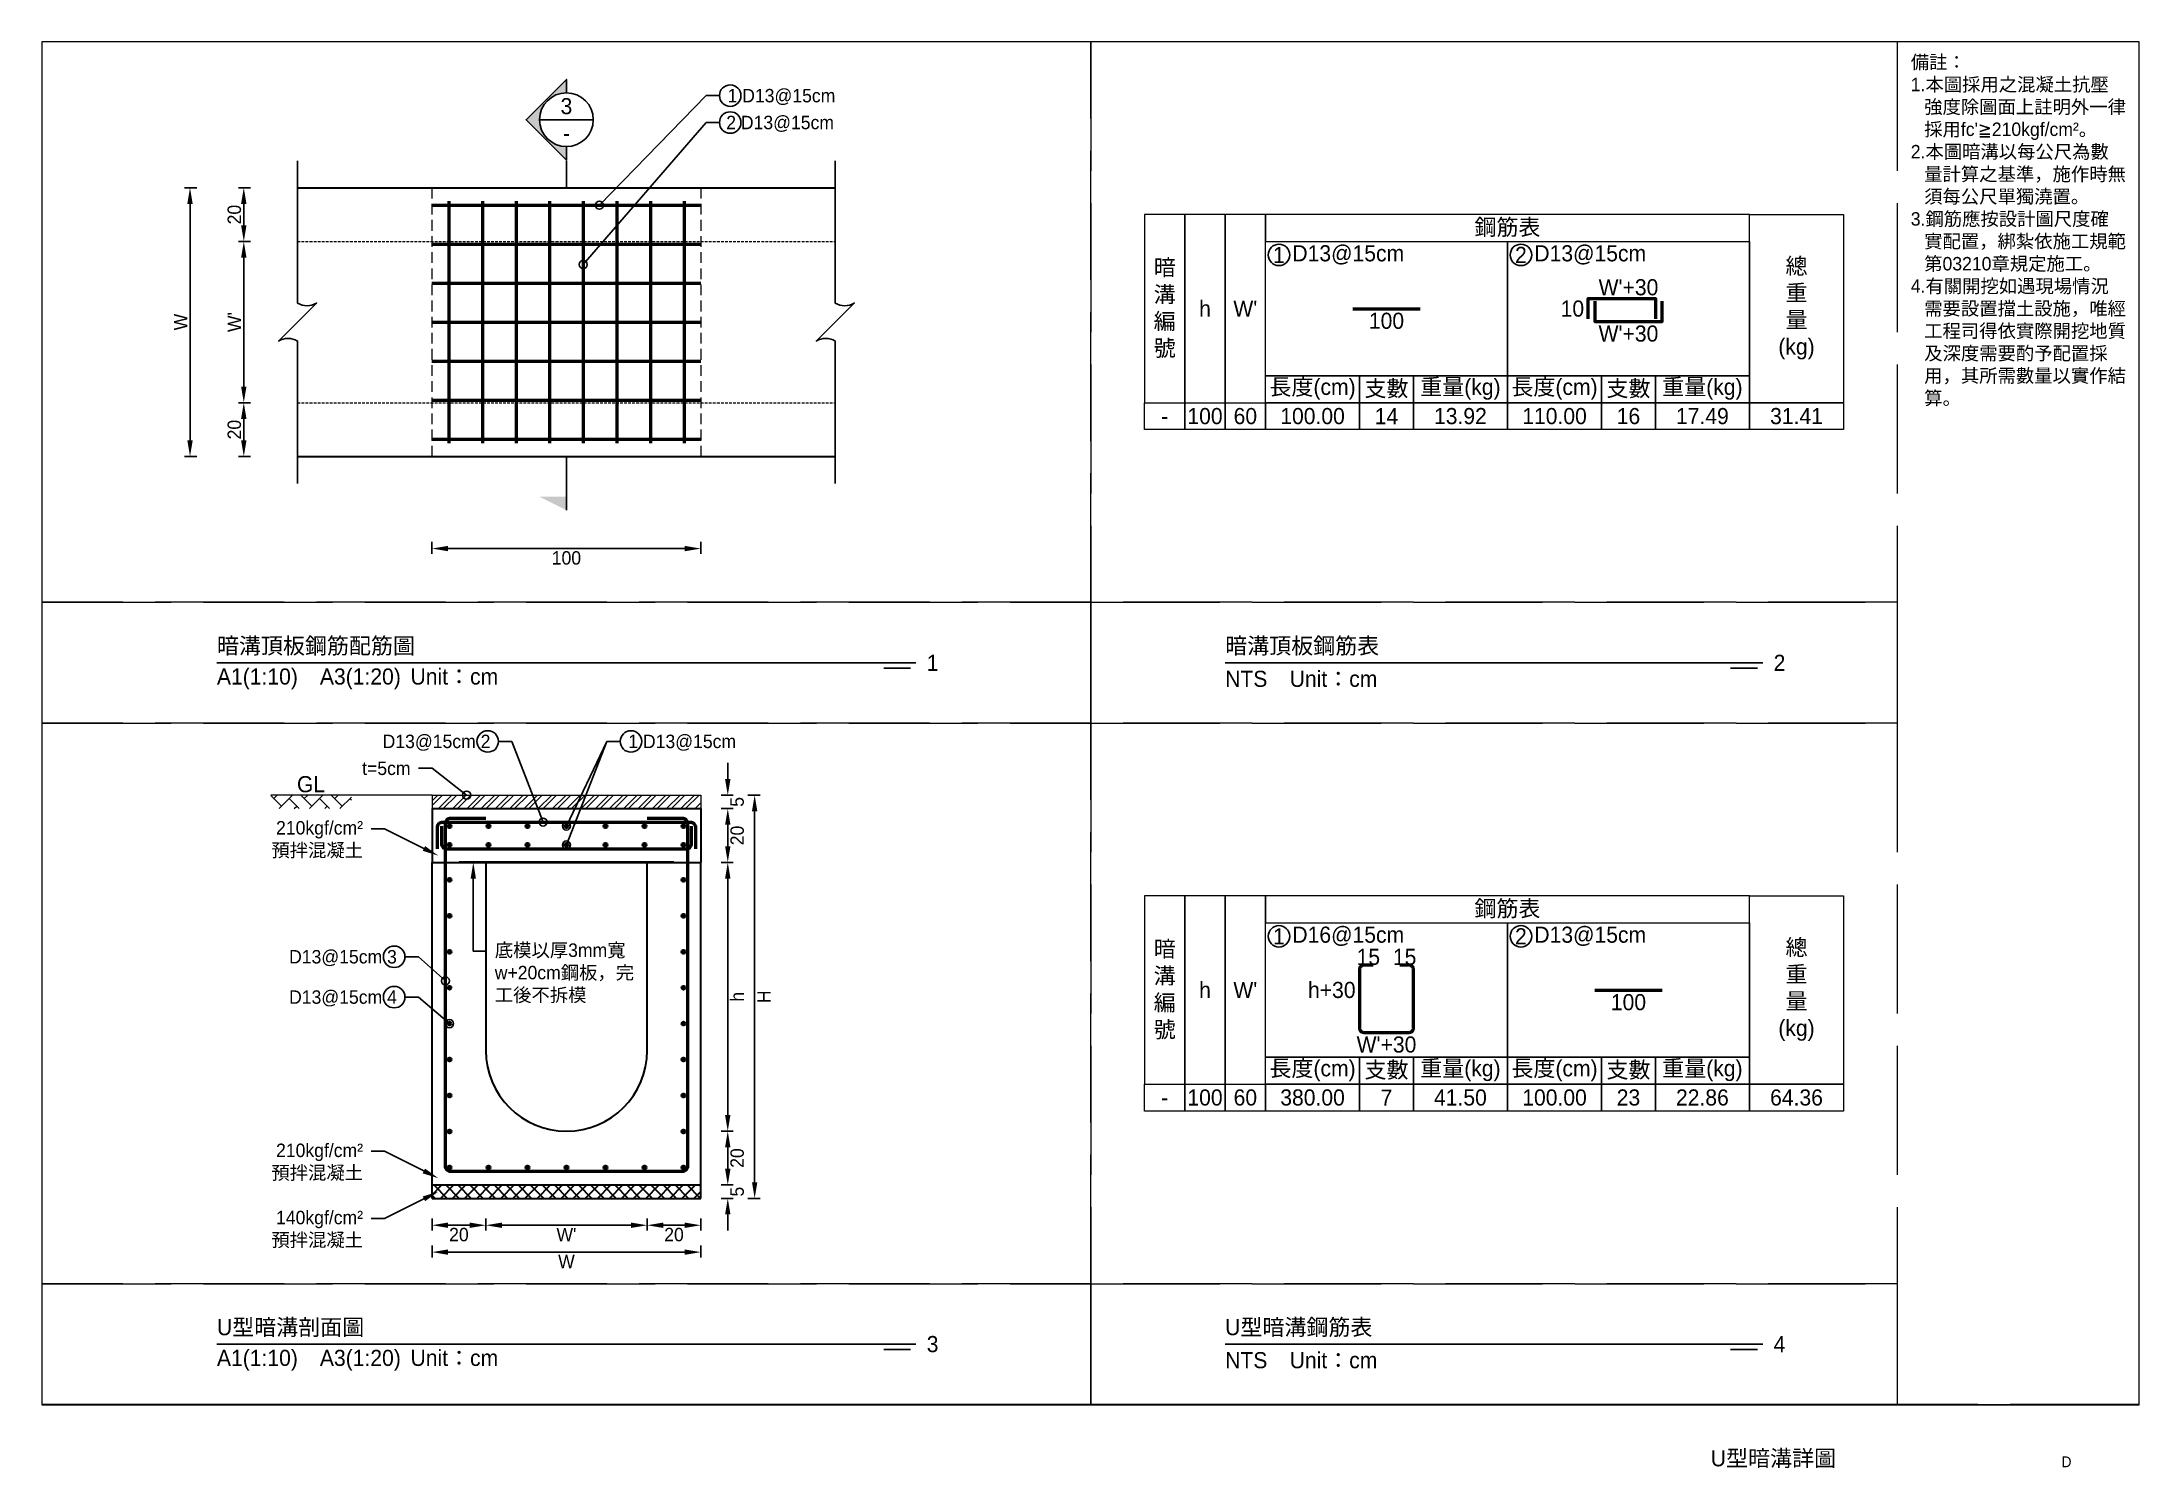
# Paper-space layout 'A3' of a CAD drawing. Extents: x 15 to 405, y 17 to 282.
# The model-space entities are those that its viewports show. They can reach past a viewport. Long polylines and large blocks are cut down to what shows.
import ezdxf
from ezdxf import colors
from ezdxf.entities.mleader import LeaderData, LeaderLine
from ezdxf.math import Vec2, Vec3

# ---------------------------------------------------------------- set-up
doc = ezdxf.new("R2010")
doc.units = 0
doc.header["$MEASUREMENT"] = 0
for name, pattern in [('ACAD_ISO02W100', [15, 12, -3]), ('DASHEDX2', [1.5, 1, -0.5]), ('HIDDEN', [0.375, 0.25, -0.125])]:
    doc.linetypes.add(name, pattern=pattern)
for name, color, linetype, lineweight in [('一、1.基本-圖框', 7, 'Continuous', 20), ('一、3.基本-變更', 1, 'Continuous', 50), ('二、1.繪圖-既有設施', 8, 'Continuous', 20), ('二、2.繪圖-施作項目', 181, 'Continuous', 30), ('二、4.繪圖-設計鋪面', 40, 'Continuous', 20), ('二、5.繪圖-鋼筋', 60, 'Continuous', 50), ('二、6.繪圖-其他施作項目', 35, 'Continuous', 30)]:
    doc.layers.add(name, color=color, linetype=linetype, lineweight=lineweight)
doc.layers.add('一、4.基本-隱藏', color=9, linetype='ACAD_ISO02W100', lineweight=20, plot=False)
doc.layers.add('三、1.文字-說明文字', color=2, linetype='Continuous')
doc.layers.add('三、3.文字-註解文字', color=2, linetype='Continuous')
doc.styles.add('次圖名(詳圖)', font='MS PGothic.ttf', dxfattribs={"height": 6})
doc.styles.add('註解文字', font='MS PGothic.ttf', dxfattribs={"height": 3})
doc.styles.add('註解文字(詳圖)', font='MS PGothic.ttf', dxfattribs={"height": 5})
doc.dimstyles.new('註解文字(詳圖)', dxfattribs={"dimtxt": 5, "dimasz": 6, "dimexe": 2, "dimexo": 5, "dimgap": 1, "dimtad": 2, "dimzin": 0, "dimdsep": 46, "dimtxsty": '註解文字(詳圖)', "dimcen": 0.1, "dimclrd": 144, "dimclre": 144, "dimclrt": 256, "dimadec": 0, "dimazin": 0, "dimtfac": 1, "dimtofl": 0, "dimtmove": 0, "dimatfit": 3, "dimfxlon": 1, "dimtolj": 1, "dimtzin": 0, "dimlwd": -1, "dimlwe": -1, "dimarcsym": 1})

psp = doc.layouts.new('A3')

# ---------------------------------------------------------------- texts
at = {"layer": '一、1.基本-圖框', "attachment_point": 5, "style": '註解文字'}
for s, width, insert, char_height in [('{\\fMS PGothic|b0|i0|c128|p34;U型}暗溝{\\fMS PGothic|b0|i0|c128|p34;詳圖}', 48.68436, (337.25, 18.375), 3), ('D', 7.40984, (391.75, 17.875), 2)]:
    psp.add_mtext_dynamic_manual_height_columns(s, width=width, gutter_width=15, heights=[0], dxfattribs=dict(at, insert=insert, char_height=char_height))

msp = doc.modelspace()

# ---------------------------------------------------------------- texts
at = {"layer": '一、1.基本-圖框', "char_height": 6, "attachment_point": 5, "style": '註解文字(詳圖)'}
for s, width, insert in [('{\\fMS PGothic|b0|i0|c128|p34;鋼筋表}', 94.24964, (-235, -69.25)), ('暗{\\fMS PGothic|b0|i0|c128|p34;溝編號}', 12.98354, (-362.5, -99.25)), ('{\\fMS PGothic|b0|i0|c128|p34;總重量(kg)}', 6, (-127.5, -99.25)), ('{\\fMS PGothic|b0|i0|c128|p34;h}', 12.98354, (-347.5, -99.25)), ("W'", 22.32258, (-332.5, -99.25)), ('{\\fMS PGothic|b0|i0|c128|p34;長度(cm)}', 35.02324, (-307.5, -129.25)), ('{\\fMS PGothic|b0|i0|c128|p34;重量(kg)}', 30.27214, (-252.5, -129.25)), ('{\\fMS PGothic|b0|i0|c128|p34;長度(cm)}', 35.02324, (-217.5, -129.25)), ('{\\fMS PGothic|b0|i0|c128|p34;重量(kg)}', 30.27214, (-162.5, -129.25)), ('{\\fMS PGothic|b0|i0|c128|p34;支數}', 19.27354, (-280, -129.25)), ('{\\fMS PGothic|b0|i0|c128|p34;支數}', 19.27354, (-190, -129.25)), ('{\\fMS PGothic|b0|i0|c128|p34;鋼筋表}', 94.24964, (-235, -322.75)), ('暗{\\fMS PGothic|b0|i0|c128|p34;溝編號}', 12.98354, (-362.5, -352.75)), ('{\\fMS PGothic|b0|i0|c128|p34;總重量(kg)}', 6, (-127.5, -352.75)), ('{\\fMS PGothic|b0|i0|c128|p34;h}', 12.98354, (-347.5, -352.75)), ("W'", 22.32258, (-332.5, -352.75)), ('{\\fMS PGothic|b0|i0|c128|p34;長度(cm)}', 35.02324, (-307.5, -382.75)), ('{\\fMS PGothic|b0|i0|c128|p34;支數}', 19.27354, (-280, -382.75)), ('{\\fMS PGothic|b0|i0|c128|p34;重量(kg)}', 30.27214, (-252.5, -382.75)), ('{\\fMS PGothic|b0|i0|c128|p34;長度(cm)}', 35.02324, (-217.5, -382.75)), ('{\\fMS PGothic|b0|i0|c128|p34;支數}', 19.27354, (-190, -382.75)), ('{\\fMS PGothic|b0|i0|c128|p34;重量(kg)}', 30.27214, (-162.5, -382.75))]:
    msp.add_mtext_dynamic_manual_height_columns(s, width=width, gutter_width=30, heights=[0], dxfattribs=dict(at, insert=insert))
at = {"layer": '三、1.文字-說明文字', "insert": (-85, -5), "char_height": 5, "attachment_point": 1, "style": '註解文字(詳圖)'}
msp.add_mtext_dynamic_manual_height_columns("{\\fMS PGothic|b0|i0|c128|p34;備註：\\P\\pi-5,l5;1.本圖採用之混凝土抗壓強度除圖面上註明外一律採用fc'≧210kgf/cm²。\\P2.本圖暗溝以每公尺為數量計算之基準，施作時無須每公尺單獨澆置。\\P3.鋼筋應按設計圖尺度確實配置，綁紮依施工規範第03210章規定施工。\\P4.有關開挖如遇現場情況需要設置擋土設施，唯經工程司得依實際開挖地質及深度需要酌予配置採用，其所需數量以實作結算。}", width=80, gutter_width=30, heights=[0], dxfattribs=at)
at = {"layer": '三、3.文字-註解文字', "char_height": 6}
for s, width, gutter_width, insert, attachment_point, style in [('3', 6.60394, 25, (-585.015, -23.943), 5, '註解文字(詳圖)'), ('-', 6.60394, 25, (-585.015, -33.943), 5, '註解文字(詳圖)'), ('1', 8.38231, 30, (-320, -79.25), 5, '註解文字(詳圖)'), ('D13@15cm', 6.06582, 30, (-315, -79.25), 4, '註解文字(詳圖)'), ('2', 8.38231, 30, (-230, -79.25), 5, '註解文字(詳圖)'), ('{\\fMS PGothic|b0|i0|c128|p34;D1}3{\\fMS PGothic|b0|i0|c128|p34;@}1{\\fMS PGothic|b0|i0|c128|p34;5cm}', 6.06582, 30, (-225, -79.25), 4, '註解文字(詳圖)'), ('-', 9.06048, 30, (-362.5, -139.25), 5, '註解文字(詳圖)'), ('100', 9.06048, 30, (-347.5, -139.25), 5, '註解文字(詳圖)'), ('6{\\fMS PGothic|b0|i0|c128|p34;0}', 9.06048, 30, (-332.5, -139.25), 5, '註解文字(詳圖)'), ('100.00', 9.06048, 30, (-307.5, -139.25), 5, '註解文字(詳圖)'), ('{\\fMS PGothic|b0|i0|c128|p34;1}4', 9.06048, 30, (-280, -139.25), 5, '註解文字(詳圖)'), ('13.92', 9.06048, 30, (-252.5, -139.25), 5, '註解文字(詳圖)'), ('{\\fMS PGothic|b0|i0|c128|p34;1}1{\\fMS PGothic|b0|i0|c128|p34;0.00}', 9.06048, 30, (-217.5, -139.25), 5, '註解文字(詳圖)'), ('16', 9.06048, 30, (-190, -139.25), 5, '註解文字(詳圖)'), ('17.49', 9.06048, 30, (-162.5, -139.25), 5, '註解文字(詳圖)'), ('31.41', 9.06048, 30, (-127.5, -139.25), 5, '註解文字(詳圖)'), ('暗{\\fMS PGothic|b0|i0|c128|p34;溝頂板鋼筋配筋圖}', 80.77209, 15, (-715, -225), 4, '次圖名(詳圖)'), ('暗{\\fMS PGothic|b0|i0|c128|p34;溝}頂板鋼筋表', 134.12151, 15, (-340, -225), 4, '次圖名(詳圖)'), ('A1(1:10)\u3000A3(1:20){\\fMS PGothic|b0|i0|c128|p34;^IUnit：cm}', 136.03259, 15, (-715, -237), 4, '次圖名(詳圖)'), ('1', 3, 15, (-451, -231), 4, '次圖名(詳圖)'), ('NTS{\\fMS PGothic|b0|i0|c128|p34;^IUnit：cm}', 136.03259, 15, (-340, -237), 4, '次圖名(詳圖)'), ('2', 3, 15, (-136, -231), 4, '次圖名(詳圖)'), ('1', 8.38231, 30, (-320, -332.75), 5, '註解文字(詳圖)'), ('{\\fMS PGothic|b0|i0|c128|p34;D1}6{\\fMS PGothic|b0|i0|c128|p34;@15cm}', 6.06582, 30, (-315, -332.75), 4, '註解文字(詳圖)'), ('2', 8.38231, 30, (-230, -332.75), 5, '註解文字(詳圖)'), ('{\\fMS PGothic|b0|i0|c128|p34;D1}3{\\fMS PGothic|b0|i0|c128|p34;@}1{\\fMS PGothic|b0|i0|c128|p34;5cm}', 6.06582, 30, (-225, -332.75), 4, '註解文字(詳圖)'), ('100', 9.06048, 30, (-347.5, -392.75), 5, '註解文字(詳圖)'), ('6{\\fMS PGothic|b0|i0|c128|p34;0}', 9.06048, 30, (-332.5, -392.75), 5, '註解文字(詳圖)'), ('{\\fMS PGothic|b0|i0|c128|p34;3}8{\\fMS PGothic|b0|i0|c128|p34;0.00}', 9.06048, 30, (-307.5, -392.75), 5, '註解文字(詳圖)'), ('7', 9.06048, 30, (-280, -392.75), 5, '註解文字(詳圖)'), ('41.50', 9.06048, 30, (-252.5, -392.75), 5, '註解文字(詳圖)'), ('{\\fMS PGothic|b0|i0|c128|p34;100}.00', 9.06048, 30, (-217.5, -392.75), 5, '註解文字(詳圖)'), ('23', 9.06048, 30, (-190, -392.75), 5, '註解文字(詳圖)'), ('22.86', 9.06048, 30, (-162.5, -392.75), 5, '註解文字(詳圖)'), ('64.36', 9.06048, 30, (-127.5, -392.75), 5, '註解文字(詳圖)'), ('-', 9.06048, 30, (-362.5, -392.75), 5, '註解文字(詳圖)'), ('U型{\\fMS PGothic|b0|i0|c128|p34;暗溝剖面圖}', 134.12151, 15, (-715, -478.5), 4, '次圖名(詳圖)'), ('U型暗溝鋼筋表', 134.12151, 15, (-340, -478.5), 4, '次圖名(詳圖)'), ('3', 3, 15, (-451, -484.5), 4, '次圖名(詳圖)'), ('4', 3, 15, (-136, -484.5), 4, '次圖名(詳圖)'), ('A1(1:10)\u3000A3(1:20){\\fMS PGothic|b0|i0|c128|p34;^IUnit：cm}', 136.03259, 15, (-715, -490.5), 4, '次圖名(詳圖)'), ('NTS{\\fMS PGothic|b0|i0|c128|p34;^IUnit：cm}', 136.03259, 15, (-340, -490.5), 4, '次圖名(詳圖)')]:
    msp.add_mtext_dynamic_manual_height_columns(s, width=width, gutter_width=gutter_width, heights=[0], dxfattribs=dict(at, insert=insert, attachment_point=attachment_point, style=style))
at = {"layer": '二、4.繪圖-設計鋪面', "insert": (-680, -279.25), "char_height": 6, "attachment_point": 8, "style": '註解文字(詳圖)'}
msp.add_mtext_dynamic_manual_height_columns('{\\fMS PGothic|b0|i0|c128|p34;GL}', width=10.17412, gutter_width=30, heights=[0], dxfattribs=at)
at = {"layer": '二、5.繪圖-鋼筋', "char_height": 6, "style": '註解文字(詳圖)'}
for s, width, insert, attachment_point in [("{\\fMS PGothic|b0|i0|c128|p34;W'}+3{\\fMS PGothic|b0|i0|c128|p34;0}", 3.56631, (-190, -88.277), 2), ('100', 3.56631, (-280, -100.75), 2), ('{\\fMS PGothic|b0|i0|c128|p34;10}', 8.87231, (-206.5, -99.25), 6), ("{\\fMS PGothic|b0|i0|c128|p34;W'}+3{\\fMS PGothic|b0|i0|c128|p34;0}", 3.56631, (-190, -105.5), 2), ('15', 8.87231, (-286.75, -343.5), 8), ('15', 8.87231, (-273.25, -343.5), 8), ('{\\fMS PGothic|b0|i0|c128|p34;h+}3{\\fMS PGothic|b0|i0|c128|p34;0}', 8.87231, (-291.5, -352.75), 6), ('100', 3.56631, (-190, -354.25), 2), ("{\\fMS PGothic|b0|i0|c128|p34;W'+}3{\\fMS PGothic|b0|i0|c128|p34;0}", 3.56631, (-280, -370), 2)]:
    msp.add_mtext_dynamic_manual_height_columns(s, width=width, gutter_width=30, heights=[0], dxfattribs=dict(at, insert=insert, attachment_point=attachment_point))

# ---------------------------------------------------------------- blocks, each defined once
blk = doc.blocks.new('*D10')
at = {"layer": 'Defpoints', "color": 0, "transparency": 16777216}
for p in [(-685.015, -54.25), (-705.015, -74.25), (-685.015, -74.25)]:
    blk.add_point(p, dxfattribs=at)
at = {"layer": '三、3.文字-註解文字', "color": 144, "transparency": 16777216}
for p, q in [((-702.515, -54.25), (-707.015, -54.25)), ((-705.015, -60.25), (-705.015, -68.25)), ((-702.515, -74.25), (-707.015, -74.25))]:
    blk.add_line(p, q, dxfattribs=at)
for points in [[(-706.015, -60.25), (-704.015, -60.25), (-705.015, -54.25)], [(-706.015, -68.25), (-704.015, -68.25), (-705.015, -74.25)]]:
    blk.add_solid(points, dxfattribs=at)
at = {"layer": '三、3.文字-註解文字', "transparency": 16777216, "insert": (-708.515, -64.25), "char_height": 5, "attachment_point": 5, "rotation": 90, "style": '註解文字(詳圖)'}
blk.add_mtext('\\A1;20', dxfattribs=at)
blk = doc.blocks.new('*D11')
at = {"layer": 'Defpoints', "color": 0, "transparency": 16777216}
for p in [(-685.015, -74.25), (-705.015, -134.25), (-685.015, -134.25)]:
    blk.add_point(p, dxfattribs=at)
at = {"layer": '三、3.文字-註解文字', "color": 144, "transparency": 16777216}
for p, q in [((-702.515, -74.25), (-707.015, -74.25)), ((-705.015, -80.25), (-705.015, -128.25)), ((-702.515, -134.25), (-707.015, -134.25))]:
    blk.add_line(p, q, dxfattribs=at)
for points in [[(-706.015, -80.25), (-704.015, -80.25), (-705.015, -74.25)], [(-706.015, -128.25), (-704.015, -128.25), (-705.015, -134.25)]]:
    blk.add_solid(points, dxfattribs=at)
at = {"layer": '三、3.文字-註解文字', "transparency": 16777216, "insert": (-708.515, -104.25), "char_height": 5, "attachment_point": 5, "rotation": 90, "style": '註解文字(詳圖)'}
blk.add_mtext("\\A1;{\\fMS PGothic|b0|i0|c128|p34;W}'", dxfattribs=at)
blk = doc.blocks.new('*D12')
at = {"layer": 'Defpoints', "color": 0, "transparency": 16777216}
for p in [(-685.015, -134.25), (-705.015, -154.25), (-685.015, -154.25)]:
    blk.add_point(p, dxfattribs=at)
at = {"layer": '三、3.文字-註解文字', "color": 144, "transparency": 16777216}
for p, q in [((-702.515, -134.25), (-707.015, -134.25)), ((-705.015, -140.25), (-705.015, -148.25)), ((-702.515, -154.25), (-707.015, -154.25))]:
    blk.add_line(p, q, dxfattribs=at)
for points in [[(-706.015, -140.25), (-704.015, -140.25), (-705.015, -134.25)], [(-706.015, -148.25), (-704.015, -148.25), (-705.015, -154.25)]]:
    blk.add_solid(points, dxfattribs=at)
at = {"layer": '三、3.文字-註解文字', "transparency": 16777216, "insert": (-708.515, -144.25), "char_height": 5, "attachment_point": 5, "rotation": 90, "style": '註解文字(詳圖)'}
blk.add_mtext('\\A1;20', dxfattribs=at)
blk = doc.blocks.new('_Small')
at = {"color": 0, "linetype": 'ByBlock', "lineweight": -2}
blk.add_circle((0, 0), 0.25, dxfattribs=at)
blk = doc.blocks.new('*D13')
at = {"layer": 'Defpoints', "color": 0, "transparency": 16777216}
for p in [(-635.015, -154.25), (-535.015, -154.25), (-535.015, -188.5)]:
    blk.add_point(p, dxfattribs=at)
at = {"layer": '三、3.文字-註解文字', "color": 144, "transparency": 16777216}
for p, q in [((-635.015, -186), (-635.015, -190.5)), ((-535.015, -186), (-535.015, -190.5)), ((-629.015, -188.5), (-541.015, -188.5))]:
    blk.add_line(p, q, dxfattribs=at)
for points in [[(-629.015, -187.5), (-629.015, -189.5), (-635.015, -188.5)], [(-541.015, -187.5), (-541.015, -189.5), (-535.015, -188.5)]]:
    blk.add_solid(points, dxfattribs=at)
at = {"layer": '三、3.文字-註解文字', "transparency": 16777216, "insert": (-585.015, -192), "char_height": 5, "attachment_point": 5, "style": '註解文字(詳圖)'}
blk.add_mtext('\\A1;100', dxfattribs=at)
blk = doc.blocks.new('*D14')
at = {"layer": 'Defpoints', "color": 0, "transparency": 16777216}
for p in [(-725.015, -54.25), (-685.015, -54.25), (-685.015, -154.25)]:
    blk.add_point(p, dxfattribs=at)
at = {"layer": '三、3.文字-註解文字', "color": 144, "transparency": 16777216}
for p, q in [((-722.515, -54.25), (-727.015, -54.25)), ((-725.015, -148.25), (-725.015, -60.25)), ((-722.515, -154.25), (-727.015, -154.25))]:
    blk.add_line(p, q, dxfattribs=at)
for points in [[(-726.015, -60.25), (-724.015, -60.25), (-725.015, -54.25)], [(-726.015, -148.25), (-724.015, -148.25), (-725.015, -154.25)]]:
    blk.add_solid(points, dxfattribs=at)
at = {"layer": '三、3.文字-註解文字', "transparency": 16777216, "insert": (-728.515, -104.25), "char_height": 5, "attachment_point": 5, "rotation": 90, "style": '註解文字(詳圖)'}
blk.add_mtext('\\A1;W', dxfattribs=at)
blk = doc.blocks.new('*D15')
at = {"layer": 'Defpoints', "color": 0, "transparency": 16777216}
for p in [(-535, -280.25), (-535, -285.25), (-525, -285.25)]:
    blk.add_point(p, dxfattribs=at)
at = {"layer": '三、3.文字-註解文字', "color": 144, "transparency": 16777216}
for p, q in [((-525, -274.25), (-525, -268.25)), ((-527.5, -280.25), (-523, -280.25)), ((-527.5, -285.25), (-523, -285.25)), ((-525, -291.25), (-525, -297.25))]:
    blk.add_line(p, q, dxfattribs=at)
for points in [[(-526, -274.25), (-524, -274.25), (-525, -280.25)], [(-526, -291.25), (-524, -291.25), (-525, -285.25)]]:
    blk.add_solid(points, dxfattribs=at)
at = {"layer": '三、3.文字-註解文字', "transparency": 16777216, "insert": (-521.5, -282.75), "char_height": 5, "attachment_point": 5, "rotation": 90, "style": '註解文字(詳圖)'}
blk.add_mtext('\\A1;5', dxfattribs=at)
blk = doc.blocks.new('*D16')
at = {"layer": 'Defpoints', "color": 0, "transparency": 16777216}
for p in [(-535, -285.25), (-535, -305.25), (-525, -305.25)]:
    blk.add_point(p, dxfattribs=at)
at = {"layer": '三、3.文字-註解文字', "color": 144, "transparency": 16777216}
for p, q in [((-527.5, -285.25), (-523, -285.25)), ((-525, -291.25), (-525, -299.25)), ((-527.5, -305.25), (-523, -305.25))]:
    blk.add_line(p, q, dxfattribs=at)
for points in [[(-526, -291.25), (-524, -291.25), (-525, -285.25)], [(-526, -299.25), (-524, -299.25), (-525, -305.25)]]:
    blk.add_solid(points, dxfattribs=at)
at = {"layer": '三、3.文字-註解文字', "transparency": 16777216, "insert": (-521.5, -295.25), "char_height": 5, "attachment_point": 5, "rotation": 90, "style": '註解文字(詳圖)'}
blk.add_mtext('\\A1;20', dxfattribs=at)
blk = doc.blocks.new('*D17')
at = {"layer": 'Defpoints', "color": 0, "transparency": 16777216}
for p in [(-535, -305.25), (-585, -405.25), (-525, -405.25)]:
    blk.add_point(p, dxfattribs=at)
at = {"layer": '三、3.文字-註解文字', "color": 144, "transparency": 16777216}
for p, q in [((-527.5, -305.25), (-523, -305.25)), ((-525, -311.25), (-525, -399.25)), ((-527.5, -405.25), (-523, -405.25))]:
    blk.add_line(p, q, dxfattribs=at)
for points in [[(-526, -311.25), (-524, -311.25), (-525, -305.25)], [(-526, -399.25), (-524, -399.25), (-525, -405.25)]]:
    blk.add_solid(points, dxfattribs=at)
at = {"layer": '三、3.文字-註解文字', "transparency": 16777216, "insert": (-521.5, -355.25), "char_height": 5, "attachment_point": 5, "rotation": 90, "style": '註解文字(詳圖)'}
blk.add_mtext('\\A1;h', dxfattribs=at)
blk = doc.blocks.new('*D18')
at = {"layer": 'Defpoints', "color": 0, "transparency": 16777216}
for p in [(-585, -405.25), (-535, -425.25), (-525, -425.25)]:
    blk.add_point(p, dxfattribs=at)
at = {"layer": '三、3.文字-註解文字', "color": 144, "transparency": 16777216}
for p, q in [((-527.5, -405.25), (-523, -405.25)), ((-525, -411.25), (-525, -419.25)), ((-527.5, -425.25), (-523, -425.25))]:
    blk.add_line(p, q, dxfattribs=at)
for points in [[(-526, -411.25), (-524, -411.25), (-525, -405.25)], [(-526, -419.25), (-524, -419.25), (-525, -425.25)]]:
    blk.add_solid(points, dxfattribs=at)
at = {"layer": '三、3.文字-註解文字', "transparency": 16777216, "insert": (-521.5, -415.25), "char_height": 5, "attachment_point": 5, "rotation": 90, "style": '註解文字(詳圖)'}
blk.add_mtext('\\A1;20', dxfattribs=at)
blk = doc.blocks.new('*D19')
at = {"layer": 'Defpoints', "color": 0, "transparency": 16777216}
for p in [(-535, -425.25), (-535, -430.25), (-525, -430.25)]:
    blk.add_point(p, dxfattribs=at)
at = {"layer": '三、3.文字-註解文字', "color": 144, "transparency": 16777216}
for p, q in [((-525, -419.25), (-525, -413.25)), ((-527.5, -425.25), (-523, -425.25)), ((-527.5, -430.25), (-523, -430.25)), ((-525, -436.25), (-525, -442.25))]:
    blk.add_line(p, q, dxfattribs=at)
for points in [[(-526, -419.25), (-524, -419.25), (-525, -425.25)], [(-526, -436.25), (-524, -436.25), (-525, -430.25)]]:
    blk.add_solid(points, dxfattribs=at)
at = {"layer": '三、3.文字-註解文字', "transparency": 16777216, "insert": (-521.5, -427.75), "char_height": 5, "attachment_point": 5, "rotation": 90, "style": '註解文字(詳圖)'}
blk.add_mtext('\\A1;5', dxfattribs=at)
blk = doc.blocks.new('*D20')
at = {"layer": 'Defpoints', "color": 0, "transparency": 16777216}
for p in [(-535, -280.25), (-535, -430.25), (-515, -430.25)]:
    blk.add_point(p, dxfattribs=at)
at = {"layer": '三、3.文字-註解文字', "color": 144, "transparency": 16777216}
for p, q in [((-517.5, -280.25), (-513, -280.25)), ((-515, -286.25), (-515, -424.25)), ((-517.5, -430.25), (-513, -430.25))]:
    blk.add_line(p, q, dxfattribs=at)
for points in [[(-516, -286.25), (-514, -286.25), (-515, -280.25)], [(-516, -424.25), (-514, -424.25), (-515, -430.25)]]:
    blk.add_solid(points, dxfattribs=at)
at = {"layer": '三、3.文字-註解文字', "transparency": 16777216, "insert": (-511.5, -355.25), "char_height": 5, "attachment_point": 5, "rotation": 90, "style": '註解文字(詳圖)'}
blk.add_mtext('\\A1;H', dxfattribs=at)
blk = doc.blocks.new('*D43')
at = {"layer": 'Defpoints', "color": 0, "transparency": 16777216}
for p in [(-635, -305.25), (-615, -305.25), (-635, -440.25)]:
    blk.add_point(p, dxfattribs=at)
at = {"layer": '三、3.文字-註解文字', "color": 144, "transparency": 16777216}
for p, q in [((-635, -437.75), (-635, -442.25)), ((-621, -440.25), (-629, -440.25)), ((-615, -437.75), (-615, -442.25))]:
    blk.add_line(p, q, dxfattribs=at)
for points in [[(-629, -439.25), (-629, -441.25), (-635, -440.25)], [(-621, -439.25), (-621, -441.25), (-615, -440.25)]]:
    blk.add_solid(points, dxfattribs=at)
at = {"layer": '三、3.文字-註解文字', "transparency": 16777216, "insert": (-625, -443.75), "char_height": 5, "attachment_point": 5, "style": '註解文字(詳圖)'}
blk.add_mtext('\\A1;20', dxfattribs=at)
blk = doc.blocks.new('*D44')
at = {"layer": 'Defpoints', "color": 0, "transparency": 16777216}
for p in [(-615, -305.25), (-555, -305.25), (-555, -440.25)]:
    blk.add_point(p, dxfattribs=at)
at = {"layer": '三、3.文字-註解文字', "color": 144, "transparency": 16777216}
for p, q in [((-615, -437.75), (-615, -442.25)), ((-609, -440.25), (-561, -440.25)), ((-555, -437.75), (-555, -442.25))]:
    blk.add_line(p, q, dxfattribs=at)
for points in [[(-609, -439.25), (-609, -441.25), (-615, -440.25)], [(-561, -439.25), (-561, -441.25), (-555, -440.25)]]:
    blk.add_solid(points, dxfattribs=at)
at = {"layer": '三、3.文字-註解文字', "transparency": 16777216, "insert": (-585, -443.75), "char_height": 5, "attachment_point": 5, "style": '註解文字(詳圖)'}
blk.add_mtext("\\A1;W'", dxfattribs=at)
blk = doc.blocks.new('*D45')
at = {"layer": 'Defpoints', "color": 0, "transparency": 16777216}
for p in [(-555, -305.25), (-535, -305.25), (-535, -440.25)]:
    blk.add_point(p, dxfattribs=at)
at = {"layer": '三、3.文字-註解文字', "color": 144, "transparency": 16777216}
for p, q in [((-555, -437.75), (-555, -442.25)), ((-549, -440.25), (-541, -440.25)), ((-535, -437.75), (-535, -442.25))]:
    blk.add_line(p, q, dxfattribs=at)
for points in [[(-549, -439.25), (-549, -441.25), (-555, -440.25)], [(-541, -439.25), (-541, -441.25), (-535, -440.25)]]:
    blk.add_solid(points, dxfattribs=at)
at = {"layer": '三、3.文字-註解文字', "transparency": 16777216, "insert": (-545, -443.75), "char_height": 5, "attachment_point": 5, "style": '註解文字(詳圖)'}
blk.add_mtext('\\A1;20', dxfattribs=at)
blk = doc.blocks.new('*D46')
at = {"layer": 'Defpoints', "color": 0, "transparency": 16777216}
for p in [(-635, -430.25), (-535, -430.25), (-535, -450.25)]:
    blk.add_point(p, dxfattribs=at)
at = {"layer": '三、3.文字-註解文字', "color": 144, "transparency": 16777216}
for p, q in [((-635, -447.75), (-635, -452.25)), ((-629, -450.25), (-541, -450.25)), ((-535, -447.75), (-535, -452.25))]:
    blk.add_line(p, q, dxfattribs=at)
for points in [[(-629, -449.25), (-629, -451.25), (-635, -450.25)], [(-541, -449.25), (-541, -451.25), (-535, -450.25)]]:
    blk.add_solid(points, dxfattribs=at)
at = {"layer": '三、3.文字-註解文字', "transparency": 16777216, "insert": (-585, -453.75), "char_height": 5, "attachment_point": 5, "style": '註解文字(詳圖)'}
blk.add_mtext('\\A1;W', dxfattribs=at)

# ---------------------------------------------------------------- dimensions: what is measured, and where the dimension line sits
at = {"layer": '三、3.文字-註解文字'}
for base, p1, p2, text, picture, middle in [((-725.015, -54.25), (-685.015, -154.25), (-685.015, -54.25), 'W', '*D14', (-728.515, -104.25)), ((-705.015, -74.25), (-685.015, -54.25), (-685.015, -74.25), '20', '*D10', (-708.515, -64.25)), ((-705.015, -134.25), (-685.015, -74.25), (-685.015, -134.25), "{\\fMS PGothic|b0|i0|c128|p34;W}'", '*D11', (-708.515, -104.25)), ((-705.015, -154.25), (-685.015, -134.25), (-685.015, -154.25), '20', '*D12', (-708.515, -144.25)), ((-525, -285.25), (-535, -280.25), (-535, -285.25), '5', '*D15', (-521.5, -282.75)), ((-515, -430.25), (-535, -280.25), (-535, -430.25), 'H', '*D20', (-511.5, -355.25)), ((-525, -305.25), (-535, -285.25), (-535, -305.25), '20', '*D16', (-521.5, -295.25)), ((-525, -405.25), (-535, -305.25), (-585, -405.25), 'h', '*D17', (-521.5, -355.25)), ((-525, -425.25), (-585, -405.25), (-535, -425.25), '20', '*D18', (-521.5, -415.25)), ((-525, -430.25), (-535, -425.25), (-535, -430.25), '5', '*D19', (-521.5, -427.75))]:
    dim = msp.add_linear_dim(base=base, p1=p1, p2=p2, angle=90, text=text, dimstyle='註解文字(詳圖)', dxfattribs=at)
    dim.commit()
    dim.dimension.update_dxf_attribs({"geometry": picture, "text_midpoint": middle})
for base, p1, p2, text, picture, middle in [((-535.015, -188.5), (-635.015, -154.25), (-535.015, -154.25), '100', '*D13', (-585.015, -192)), ((-635, -440.25), (-615, -305.25), (-635, -305.25), '20', '*D43', (-625, -443.75)), ((-555, -440.25), (-615, -305.25), (-555, -305.25), "W'", '*D44', (-585, -443.75)), ((-535, -440.25), (-555, -305.25), (-535, -305.25), '20', '*D45', (-545, -443.75)), ((-535, -450.25), (-635, -430.25), (-535, -430.25), 'W', '*D46', (-585, -453.75))]:
    dim = msp.add_linear_dim(base=base, p1=p1, p2=p2, text=text, dimstyle='註解文字(詳圖)', dxfattribs=at)
    dim.commit()
    dim.dimension.update_dxf_attribs({"geometry": picture, "text_midpoint": middle})

# ---------------------------------------------------------------- hatches: boundary and pattern name
at = {"layer": '三、3.文字-註解文字'}
h = msp.add_hatch(color=256, dxfattribs=at)
h.dxf.hatch_style = 1
h.paths.add_polyline_path([(-585.015, -13.943), (-600.015, -28.943), (-585.015, -43.943), (-585.015, -38.943, -0.4142136), (-595.015, -28.943, -0.4142136), (-585.015, -18.943)])
h = msp.add_hatch(color=256, dxfattribs=at)
h.dxf.hatch_style = 1
h.paths.add_polyline_path([(-595.015, -169.25), (-585.015, -174.25), (-585.015, -169.25)])
at = {"layer": '二、2.繪圖-施作項目'}
h = msp.add_hatch(dxfattribs=at)
h.set_pattern_fill('ANSI37', color=256)
h.set_pattern_definition([(45, (658.0375, -231.4498), (-2.245064, 2.245064), []), (135, (658.0375, -231.4498), (-2.245064, -2.245064), [])])
h.paths.add_polyline_path([(-535, -425.25), (-635, -425.25), (-635, -430.25), (-535, -430.25)])
at = {"layer": '二、4.繪圖-設計鋪面'}
h = msp.add_hatch(dxfattribs=at)
h.set_pattern_fill('AR-HBONE', color=256)
h.set_pattern_definition([(45, (-15, -10), (0, 5.656854), [12, -4]), (135, (-12.1716, -7.1716), (4e-16, 5.656854), [12, -4])])
h.paths.add_polyline_path([(-665, -280.25), (-695, -280.25), (-695, -285.25), (-665, -285.25)])
h = msp.add_hatch(dxfattribs=at)
h.set_pattern_fill('ANSI32', color=256, scale=10)
h.set_pattern_definition([(45, (-2408.0162, -56.0298), (-2.6516504, 2.6516504), []), (45, (-2406.2484, -56.0298), (-2.6516504, 2.6516504), [])])
h.paths.add_polyline_path([(-535, -285.25), (-535, -280.25), (-635, -280.25), (-635, -285.25)])
at = {"layer": '二、5.繪圖-鋼筋'}
h = msp.add_hatch(color=256, dxfattribs=at)
h.dxf.hatch_style = 1
h.paths.add_polyline_path([(-628, -291.75, 1), (-629, -291.75, 1)])
h = msp.add_hatch(color=256, dxfattribs=at)
h.dxf.hatch_style = 1
h.paths.add_polyline_path([(-613.5, -291.75, 1), (-614.5, -291.75, 1)])
h = msp.add_hatch(color=256, dxfattribs=at)
h.dxf.hatch_style = 1
h.paths.add_polyline_path([(-599, -291.75, 1), (-600, -291.75, 1)])
h = msp.add_hatch(color=256, dxfattribs=at)
h.dxf.hatch_style = 1
h.paths.add_polyline_path([(-584.5, -291.75, 1), (-585.5, -291.75, 1)])
h = msp.add_hatch(color=256, dxfattribs=at)
h.dxf.hatch_style = 1
h.paths.add_polyline_path([(-570, -291.75, 1), (-571, -291.75, 1)])
h = msp.add_hatch(color=256, dxfattribs=at)
h.dxf.hatch_style = 1
h.paths.add_polyline_path([(-555.5, -291.75, 1), (-556.5, -291.75, 1)])
h = msp.add_hatch(color=256, dxfattribs=at)
h.dxf.hatch_style = 1
h.paths.add_polyline_path([(-541, -291.75, 1), (-542, -291.75, 1)])
h = msp.add_hatch(color=256, dxfattribs=at)
h.dxf.hatch_style = 1
h.paths.add_polyline_path([(-628, -298.75, 1), (-629, -298.75, 1)])
h = msp.add_hatch(color=256, dxfattribs=at)
h.dxf.hatch_style = 1
h.paths.add_polyline_path([(-613.5, -298.75, 1), (-614.5, -298.75, 1)])
h = msp.add_hatch(color=256, dxfattribs=at)
h.dxf.hatch_style = 1
h.paths.add_polyline_path([(-599, -298.75, 1), (-600, -298.75, 1)])
h = msp.add_hatch(color=256, dxfattribs=at)
h.dxf.hatch_style = 1
h.paths.add_polyline_path([(-584.5, -298.75, 1), (-585.5, -298.75, 1)])
h = msp.add_hatch(color=256, dxfattribs=at)
h.dxf.hatch_style = 1
h.paths.add_polyline_path([(-570, -298.75, 1), (-571, -298.75, 1)])
h = msp.add_hatch(color=256, dxfattribs=at)
h.dxf.hatch_style = 1
h.paths.add_polyline_path([(-555.5, -298.75, 1), (-556.5, -298.75, 1)])
h = msp.add_hatch(color=256, dxfattribs=at)
h.dxf.hatch_style = 1
h.paths.add_polyline_path([(-541, -298.75, 1), (-542, -298.75, 1)])
h = msp.add_hatch(color=256, dxfattribs=at)
h.dxf.hatch_style = 1
h.paths.add_polyline_path([(-628, -311.75, 1), (-629, -311.75, 1)])
h = msp.add_hatch(color=256, dxfattribs=at)
h.dxf.hatch_style = 1
h.paths.add_polyline_path([(-541, -311.75, 1), (-542, -311.75, 1)])
h = msp.add_hatch(color=256, dxfattribs=at)
h.dxf.hatch_style = 1
h.paths.add_polyline_path([(-628, -325.125, 1), (-629, -325.125, 1)])
h = msp.add_hatch(color=256, dxfattribs=at)
h.dxf.hatch_style = 1
h.paths.add_polyline_path([(-541, -325.125, 1), (-542, -325.125, 1)])
h = msp.add_hatch(color=256, dxfattribs=at)
h.dxf.hatch_style = 1
h.paths.add_polyline_path([(-628, -338.5, 1), (-629, -338.5, 1)])
h = msp.add_hatch(color=256, dxfattribs=at)
h.dxf.hatch_style = 1
h.paths.add_polyline_path([(-541, -338.5, 1), (-542, -338.5, 1)])
h = msp.add_hatch(color=256, dxfattribs=at)
h.dxf.hatch_style = 1
h.paths.add_polyline_path([(-628, -351.875, 1), (-629, -351.875, 1)])
h = msp.add_hatch(color=256, dxfattribs=at)
h.dxf.hatch_style = 1
h.paths.add_polyline_path([(-541, -351.875, 1), (-542, -351.875, 1)])
h = msp.add_hatch(color=256, dxfattribs=at)
h.dxf.hatch_style = 1
h.paths.add_polyline_path([(-628, -365.25, 1), (-629, -365.25, 1)])
h = msp.add_hatch(color=256, dxfattribs=at)
h.dxf.hatch_style = 1
h.paths.add_polyline_path([(-541, -365.25, 1), (-542, -365.25, 1)])
h = msp.add_hatch(color=256, dxfattribs=at)
h.dxf.hatch_style = 1
h.paths.add_polyline_path([(-628, -378.625, 1), (-629, -378.625, 1)])
h = msp.add_hatch(color=256, dxfattribs=at)
h.dxf.hatch_style = 1
h.paths.add_polyline_path([(-541, -378.625, 1), (-542, -378.625, 1)])
h = msp.add_hatch(color=256, dxfattribs=at)
h.dxf.hatch_style = 1
h.paths.add_polyline_path([(-628, -392, 1), (-629, -392, 1)])
h = msp.add_hatch(color=256, dxfattribs=at)
h.dxf.hatch_style = 1
h.paths.add_polyline_path([(-541, -392, 1), (-542, -392, 1)])
h = msp.add_hatch(color=256, dxfattribs=at)
h.dxf.hatch_style = 1
h.paths.add_polyline_path([(-628, -405.375, 1), (-629, -405.375, 1)])
h = msp.add_hatch(color=256, dxfattribs=at)
h.dxf.hatch_style = 1
h.paths.add_polyline_path([(-541, -405.375, 1), (-542, -405.375, 1)])
h = msp.add_hatch(color=256, dxfattribs=at)
h.dxf.hatch_style = 1
h.paths.add_polyline_path([(-628, -418.75, 1), (-629, -418.75, 1)])
h = msp.add_hatch(color=256, dxfattribs=at)
h.dxf.hatch_style = 1
h.paths.add_polyline_path([(-613.5, -418.75, 1), (-614.5, -418.75, 1)])
h = msp.add_hatch(color=256, dxfattribs=at)
h.dxf.hatch_style = 1
h.paths.add_polyline_path([(-599, -418.75, 1), (-600, -418.75, 1)])
h = msp.add_hatch(color=256, dxfattribs=at)
h.dxf.hatch_style = 1
h.paths.add_polyline_path([(-584.5, -418.75, 1), (-585.5, -418.75, 1)])
h = msp.add_hatch(color=256, dxfattribs=at)
h.dxf.hatch_style = 1
h.paths.add_polyline_path([(-570, -418.75, 1), (-571, -418.75, 1)])
h = msp.add_hatch(color=256, dxfattribs=at)
h.dxf.hatch_style = 1
h.paths.add_polyline_path([(-555.5, -418.75, 1), (-556.5, -418.75, 1)])
h = msp.add_hatch(color=256, dxfattribs=at)
h.dxf.hatch_style = 1
h.paths.add_polyline_path([(-541, -418.75, 1), (-542, -418.75, 1)])

# ---------------------------------------------------------------- linework, layer by layer
at = {"layer": '一、1.基本-圖框'}
for points in [[(-370, -134.25), (-355, -134.25), (-355, -64.25), (-370, -64.25)], [(-355, -134.25), (-340, -134.25), (-340, -64.25), (-355, -64.25)], [(-340, -134.25), (-325, -134.25), (-325, -64.25), (-340, -64.25)], [(-325, -74.25), (-145, -74.25), (-145, -64.25), (-325, -64.25)], [(-110, -134.25), (-145, -134.25), (-145, -64.25), (-110, -64.25)], [(-325, -74.25), (-235, -74.25), (-235, -124.25), (-325, -124.25)], [(-235, -74.25), (-145, -74.25), (-145, -124.25), (-235, -124.25)], [(-325, -124.25), (-290, -124.25), (-290, -134.25), (-325, -134.25)], [(-290, -124.25), (-270, -124.25), (-270, -134.25), (-290, -134.25)], [(-270, -124.25), (-235, -124.25), (-235, -134.25), (-270, -134.25)], [(-235, -124.25), (-200, -124.25), (-200, -134.25), (-235, -134.25)], [(-200, -124.25), (-180, -124.25), (-180, -134.25), (-200, -134.25)], [(-180, -124.25), (-145, -124.25), (-145, -134.25), (-180, -134.25)], [(-370, -134.25), (-355, -134.25), (-355, -144.25), (-370, -144.25)], [(-355, -134.25), (-340, -134.25), (-340, -144.25), (-355, -144.25)], [(-340, -134.25), (-325, -134.25), (-325, -144.25), (-340, -144.25)], [(-325, -134.25), (-290, -134.25), (-290, -144.25), (-325, -144.25)], [(-290, -134.25), (-270, -134.25), (-270, -144.25), (-290, -144.25)], [(-270, -134.25), (-235, -134.25), (-235, -144.25), (-270, -144.25)], [(-235, -134.25), (-200, -134.25), (-200, -144.25), (-235, -144.25)], [(-200, -134.25), (-180, -134.25), (-180, -144.25), (-200, -144.25)], [(-180, -134.25), (-145, -134.25), (-145, -144.25), (-180, -144.25)], [(-145, -134.25), (-110, -134.25), (-110, -144.25), (-145, -144.25)], [(-370, -387.75), (-355, -387.75), (-355, -317.75), (-370, -317.75)], [(-355, -387.75), (-340, -387.75), (-340, -317.75), (-355, -317.75)], [(-340, -387.75), (-325, -387.75), (-325, -317.75), (-340, -317.75)], [(-325, -327.75), (-145, -327.75), (-145, -317.75), (-325, -317.75)], [(-110, -387.75), (-145, -387.75), (-145, -317.75), (-110, -317.75)], [(-325, -327.75), (-235, -327.75), (-235, -377.75), (-325, -377.75)], [(-235, -327.75), (-145, -327.75), (-145, -377.75), (-235, -377.75)], [(-325, -377.75), (-290, -377.75), (-290, -387.75), (-325, -387.75)], [(-290, -377.75), (-270, -377.75), (-270, -387.75), (-290, -387.75)], [(-270, -377.75), (-235, -377.75), (-235, -387.75), (-270, -387.75)], [(-235, -377.75), (-200, -377.75), (-200, -387.75), (-235, -387.75)], [(-200, -377.75), (-180, -377.75), (-180, -387.75), (-200, -387.75)], [(-180, -377.75), (-145, -377.75), (-145, -387.75), (-180, -387.75)], [(-370, -387.75), (-355, -387.75), (-355, -397.75), (-370, -397.75)], [(-355, -387.75), (-340, -387.75), (-340, -397.75), (-355, -397.75)], [(-340, -387.75), (-325, -387.75), (-325, -397.75), (-340, -397.75)], [(-325, -387.75), (-290, -387.75), (-290, -397.75), (-325, -397.75)], [(-290, -387.75), (-270, -387.75), (-270, -397.75), (-290, -397.75)], [(-270, -387.75), (-235, -387.75), (-235, -397.75), (-270, -397.75)], [(-235, -387.75), (-200, -387.75), (-200, -397.75), (-235, -397.75)], [(-200, -387.75), (-180, -387.75), (-180, -397.75), (-200, -397.75)], [(-180, -387.75), (-145, -387.75), (-145, -397.75), (-180, -397.75)], [(-145, -387.75), (-110, -387.75), (-110, -397.75), (-145, -397.75)]]:
    msp.add_lwpolyline(points, close=True, dxfattribs=at)
at = {"layer": '一、3.基本-變更'}
msp.add_lwpolyline([(-3420, 0), (0, 0), (0, -1164), (-3420, -1164)], close=True, dxfattribs=at)
at = {"layer": '一、4.基本-隱藏'}
for points in [[(-780, 0), (0, 0), (0, -507), (-780, -507)], [(-780, 0), (-390, 0), (-390, -208.5), (-780, -208.5)], [(-390, 0), (-90, 0), (-90, -208.5), (-390, -208.5)], [(-780, -208.5), (-390, -208.5), (-390, -253.5), (-780, -253.5)], [(-390, -208.5), (-90, -208.5), (-90, -253.5), (-390, -253.5)], [(-780, -253.5), (-390, -253.5), (-390, -462), (-780, -462)], [(-390, -253.5), (-90, -253.5), (-90, -462), (-390, -462)], [(-780, -462), (-390, -462), (-390, -507), (-780, -507)], [(-390, -462), (-90, -462), (-90, -507), (-390, -507)]]:
    msp.add_lwpolyline(points, close=True, dxfattribs=at)
msp.add_lwpolyline([(-780, -507), (0, -507)], dxfattribs=at)
at = {"layer": '三、3.文字-註解文字'}
for points in [[(-585.015, -18.943), (-585.015, -13.943), (-600.015, -28.943), (-585.015, -43.943), (-585.015, -38.943)], [(-595.015, -28.943), (-575.015, -28.943)], [(-585.015, -174.25), (-585.015, -164.25)], [(-715, -231), (-455, -231)], [(-457, -233), (-467, -233)], [(-340, -231), (-140, -231)], [(-142, -233), (-152, -233)], [(-715, -484.5), (-455, -484.5)], [(-457, -486.5), (-467, -486.5)], [(-340, -484.5), (-140, -484.5)], [(-142, -486.5), (-152, -486.5)]]:
    msp.add_lwpolyline(points, dxfattribs=at)
for points in [[(-685.015, -164.25), (-685.015, -111.321, 0.2828427), (-692.086, -111.321), (-677.944, -97.179, -0.2828427), (-685.015, -97.179), (-685.015, -44.25)], [(-485.015, -164.25), (-485.015, -111.321, 0.2828427), (-492.086, -111.321), (-477.944, -97.179, -0.2828427), (-485.015, -97.179), (-485.015, -44.25)]]:
    msp.add_lwpolyline(points, format="xyb", dxfattribs=at)
at = {"layer": '三、3.文字-註解文字', "linetype": 'ACAD_ISO02W100', "ltscale": 0.5}
for points in [[(-585.015, -44.25), (-585.015, -54.25)], [(-585.015, -154.25), (-585.015, -164.25)]]:
    msp.add_lwpolyline(points, dxfattribs=at)
at = {"layer": '三、3.文字-註解文字'}
for centre, radius in [((-585.015, -28.943), 10), ((-524.085, -20), 4), ((-524.085, -30), 4), ((-320, -79.25), 4), ((-230, -79.25), 4), ((-614.282, -260.25), 4), ((-561, -260.25), 4), ((-320, -332.75), 4), ((-230, -332.75), 4), ((-649.082, -340.375), 4), ((-649.082, -355.375), 4)]:
    msp.add_circle(centre, radius, dxfattribs=at)
at = {"layer": '二、1.繪圖-既有設施', "linetype": 'DASHEDX2'}
for points in [[(-635.015, -54.25), (-635.015, -154.25)], [(-535.015, -54.25), (-535.015, -154.25)]]:
    msp.add_lwpolyline(points, dxfattribs=at)
at = {"layer": '二、1.繪圖-既有設施', "linetype": 'HIDDEN'}
for points in [[(-685.015, -74.25), (-485.015, -74.25)], [(-685.015, -134.25), (-485.015, -134.25)]]:
    msp.add_lwpolyline(points, dxfattribs=at)
at = {"layer": '二、2.繪圖-施作項目'}
for points in [[(-685.015, -54.25), (-485.015, -54.25)], [(-685.015, -154.25), (-485.015, -154.25)], [(-635, -285.25), (-535, -285.25)], [(-635, -285.25), (-635, -305.25)], [(-535, -285.25), (-535, -305.25)], [(-635, -430.25), (-635, -305.25)], [(-635, -305.25), (-535, -305.25)], [(-535, -430.25), (-535, -305.25)], [(-635, -425.25), (-535, -425.25)], [(-635, -430.25), (-535, -430.25)]]:
    msp.add_lwpolyline(points, dxfattribs=at)
msp.add_lwpolyline([(-615, -305.25), (-615, -375.25, 1), (-555, -375.25), (-555, -305.25)], format="xyb", dxfattribs=at)
at = {"layer": '二、4.繪圖-設計鋪面'}
for points in [[(-635, -280.25), (-695, -280.25)], [(-635, -280.25), (-535, -280.25)], [(-635, -280.25), (-635, -285.25)], [(-535, -280.25), (-535, -285.25)]]:
    msp.add_lwpolyline(points, dxfattribs=at)
at = {"layer": '二、5.繪圖-鋼筋'}
for points in [[(-635.015, -60.75), (-535.015, -60.75)], [(-628.765, -59.25), (-628.765, -149.25)], [(-616.265, -59.25), (-616.265, -149.25)], [(-603.765, -59.25), (-603.765, -149.25)], [(-591.265, -59.25), (-591.265, -149.25)], [(-578.765, -59.25), (-578.765, -149.25)], [(-566.265, -59.25), (-566.265, -149.25)], [(-553.765, -59.25), (-553.765, -149.25)], [(-541.265, -59.25), (-541.265, -149.25)], [(-635.015, -75.25), (-535.015, -75.25)], [(-635.015, -89.75), (-535.015, -89.75)], [(-292.5, -99.25), (-267.5, -99.25)], [(-205, -103), (-205, -95.5), (-180, -95.5), (-180, -103)], [(-202.5, -96.5), (-202.5, -104), (-177.5, -104), (-177.5, -96.5)], [(-635.015, -104.25), (-535.015, -104.25)], [(-635.015, -118.75), (-535.015, -118.75)], [(-635.015, -133.25), (-535.015, -133.25)], [(-635.015, -147.75), (-535.015, -147.75)], [(-202.5, -352.75), (-177.5, -352.75)]]:
    msp.add_lwpolyline(points, dxfattribs=at)
for points in [[(-633, -300.25), (-633, -292.25, -0.4142136), (-631, -290.25), (-539, -290.25, -0.4142136), (-537, -292.25), (-537, -300.25)], [(-631.5, -291.75), (-631.5, -298.25, 0.4142136), (-629.5, -300.25), (-540.5, -300.25, 0.4142136), (-538.5, -298.25), (-538.5, -291.75)], [(-630, -305.25), (-630, -290.75, -0.4142136), (-628, -288.75), (-615, -288.75)], [(-555, -288.75), (-542, -288.75, -0.4142136), (-540, -290.75), (-540, -305.25)], [(-540, -305.25), (-540, -418.25, -0.4142136), (-542, -420.25), (-628, -420.25, -0.4142136), (-630, -418.25), (-630, -305.25)], [(-285, -343.5), (-288.5, -343.5, 0.4142136), (-290, -345), (-290, -367, 0.4142136), (-288.5, -368.5), (-271.5, -368.5, 0.4142136), (-270, -367), (-270, -345, 0.4142136), (-271.5, -343.5), (-275, -343.5)]]:
    msp.add_lwpolyline(points, format="xyb", dxfattribs=at)
for centre in [(-628.5, -291.75), (-614, -291.75), (-599.5, -291.75), (-585, -291.75), (-570.5, -291.75), (-556, -291.75), (-541.5, -291.75), (-628.5, -298.75), (-614, -298.75), (-599.5, -298.75), (-585, -298.75), (-570.5, -298.75), (-556, -298.75), (-541.5, -298.75), (-628.5, -311.75), (-541.5, -311.75), (-628.5, -325.125), (-541.5, -325.125), (-628.5, -338.5), (-541.5, -338.5), (-628.5, -351.875), (-541.5, -351.875), (-628.5, -365.25), (-541.5, -365.25), (-628.5, -378.625), (-541.5, -378.625), (-628.5, -392), (-541.5, -392), (-628.5, -405.375), (-541.5, -405.375), (-628.5, -418.75), (-614, -418.75), (-599.5, -418.75), (-585, -418.75), (-570.5, -418.75), (-556, -418.75), (-541.5, -418.75)]:
    msp.add_circle(centre, 0.5, dxfattribs=at)
at = {"layer": '二、6.繪圖-其他施作項目', "const_width": 1}
msp.add_lwpolyline([(-625, -305.25), (-545, -305.25)], dxfattribs=at)

msp.set_redraw_order([(e.dxf.handle, doc.entitydb.next_handle()) for e in msp.query("TEXT MTEXT ATTDEF DIMENSION ARC_DIMENSION")])  # texts and dimensions are drawn at this point

# ---------------------------------------------------------------- leaders
at = {"layer": '三、3.文字-註解文字'}
ml = msp.add_multileader_mtext('Standard', dxfattribs=at)
ml.set_content('{\\fMS PGothic|b0|i0|c128|p34;1 }D13@15cm', color=256, style='註解文字(詳圖)')
ml.set_leader_properties(color=144, linetype='ByLayer', lineweight=-1)
ml.set_arrow_properties(name='SMALL')
ml.build(insert=Vec2(0, 0))
ml.multileader.update_dxf_attribs({"dogleg_length": 5, "arrow_head_size": 6})
ctx = ml.context
ctx.base_point, ctx.char_height, ctx.arrow_head_size, ctx.landing_gap_size, ctx.plane_origin = Vec3(-528.085, -20), 5, 6, 3, Vec3(-570.71, -67.835)
notes = []
notes.append((ctx, [(0, (1, 1, 0), (-533.085, -20), (1, 0), 5, [(0, [(-572.743, -60.75)], 0, [])])]))
ctx.mtext.insert, ctx.mtext.flow_direction = Vec3(-525.085, -17.486), 5
ml = msp.add_multileader_mtext('Standard', dxfattribs=at)
ml.set_content('{\\fMS PGothic|b0|i0|c128|p34;2 }D13@15cm', color=256, style='註解文字(詳圖)')
ml.set_leader_properties(color=144, linetype='ByLayer', lineweight=-1)
ml.set_arrow_properties(name='SMALL')
ml.build(insert=Vec2(0, 0))
ml.multileader.update_dxf_attribs({"dogleg_length": 5, "arrow_head_size": 6})
ctx = ml.context
ctx.base_point, ctx.char_height, ctx.arrow_head_size, ctx.landing_gap_size, ctx.plane_origin = Vec3(-528.085, -30), 5, 6, 2.5, Vec3(-570.71, -77.835)
notes.append((ctx, [(0, (1, 1, 0), (-533.085, -30), (1, 0), 5, [(0, [(-578.765, -82.821)], 0, [])])]))
ctx.mtext.insert, ctx.mtext.flow_direction = Vec3(-525.585, -27.486), 5
ml = msp.add_multileader_mtext('Standard', dxfattribs=at)
ml.set_content('{\\fMS PGothic|b0|i0|c128|p34;D13@15cm }2', color=256, style='註解文字(詳圖)')
ml.set_leader_properties(color=144, linetype='ByLayer', lineweight=-1)
ml.set_arrow_properties(name='SMALL')
ml.build(insert=Vec2(0, 0))
ml.multileader.update_dxf_attribs({"dogleg_length": 5, "arrow_head_size": 6})
ctx = ml.context
ctx.base_point, ctx.char_height, ctx.arrow_head_size, ctx.landing_gap_size, ctx.plane_origin = Vec3(-654.378, -260.25), 5, 6, 3, Vec3(-704.213, -308.085)
ctx.text_align_type = 2
notes.append((ctx, [(1, (1, 1, 0), (-605.282, -260.25), (-1, 0), 5, [(0, [(-593.7, -290.25)], 0, [])])]))
ctx.mtext.insert, ctx.mtext.alignment, ctx.mtext.flow_direction = Vec3(-613.282, -257.736), 3, 5
ml = msp.add_multileader_mtext('Standard', dxfattribs=at)
ml.set_content('{\\fMS PGothic|b0|i0|c128|p34;1 }D13@15cm', color=256, style='註解文字(詳圖)')
ml.set_leader_properties(color=144, linetype='ByLayer', lineweight=-1)
ml.set_arrow_properties(name='SMALL')
ml.build(insert=Vec2(0, 0))
ml.multileader.update_dxf_attribs({"dogleg_length": 5, "arrow_head_size": 6})
ctx = ml.context
ctx.base_point, ctx.char_height, ctx.arrow_head_size, ctx.landing_gap_size, ctx.plane_origin = Vec3(-565, -260.25), 5, 6, 3, Vec3(-607.625, -308.085)
notes.append((ctx, [(0, (1, 1, 0), (-570, -260.25), (1, 0), 5, [(0, [(-585, -291.75)], 0, [])])]))
ctx.mtext.insert, ctx.mtext.flow_direction = Vec3(-562, -257.736), 5
ml = msp.add_multileader_mtext('Standard', dxfattribs=at)
ml.set_content(' ', color=256, style='註解文字(詳圖)')
ml.set_leader_properties(color=144, linetype='ByLayer', lineweight=-1)
ml.set_arrow_properties(name='SMALL')
ml.build(insert=Vec2(0, 0))
ml.multileader.update_dxf_attribs({"dogleg_length": 5, "arrow_head_size": 6})
ctx = ml.context
ctx.base_point, ctx.char_height, ctx.arrow_head_size, ctx.landing_gap_size, ctx.plane_origin = Vec3(-565, -260.25), 5, 6, 3, Vec3(-607.625, -318.085)
notes.append((ctx, [(0, (1, 1, 0), (-570, -260.25), (1, 0), 5, [(0, [(-585, -298.75)], 0, [])])]))
ctx.mtext.insert, ctx.mtext.flow_direction = Vec3(-562, -257.75), 5
ml = msp.add_multileader_mtext('Standard', dxfattribs=at)
ml.set_content('{\\fMS PGothic|b0|i0|c128|p34;t=5cm}', color=256, style='註解文字(詳圖)')
ml.set_leader_properties(color=144, linetype='ByLayer', lineweight=-1)
ml.set_arrow_properties(name='SMALL')
ml.build(insert=Vec2(0, 0))
ml.multileader.update_dxf_attribs({"dogleg_length": 5, "arrow_head_size": 6})
ctx = ml.context
ctx.base_point, ctx.char_height, ctx.arrow_head_size, ctx.landing_gap_size, ctx.plane_origin = Vec3(-664.381, -270.25), 5, 6, 3, Vec3(-732.637, -296.585)
ctx.text_align_type = 2
notes.append((ctx, [(1, (1, 1, 0), (-635, -270.25), (-1, 0), 5, [(0, [(-622.124, -280.25)], 0, [])])]))
ctx.mtext.insert, ctx.mtext.alignment, ctx.mtext.flow_direction = Vec3(-643, -267.75), 3, 5
ml = msp.add_multileader_mtext('Standard', dxfattribs=at)
ml.set_content('{\\fMS PGothic|b0|i0|c128|p34;210kgf/cm²}\\P預拌{\\fMS PGothic|b0|i0|c128|p34;混凝土}', color=256, style='註解文字(詳圖)')
ml.set_leader_properties(color=144, linetype='ByLayer', lineweight=-1)
ml.build(insert=Vec2(0, 0))
ml.multileader.update_dxf_attribs({"dogleg_length": 5, "arrow_head_size": 6})
ctx = ml.context
ctx.base_point, ctx.char_height, ctx.arrow_head_size, ctx.landing_gap_size, ctx.plane_origin = Vec3(-699.058, -292.75), 5, 6, 3, Vec3(-632.66, -302.75)
ctx.text_align_type = 2
notes.append((ctx, [(0, (1, 1, 0), (-652.66, -292.75), (-1, 0), 5, [(0, [(-632.66, -302.75)], 0, [])])]))
ctx.mtext.insert, ctx.mtext.alignment, ctx.mtext.flow_direction = Vec3(-660.66, -289.881), 3, 5
ml = msp.add_multileader_mtext('Standard', dxfattribs=at)
ml.set_content('{\\fMS PGothic|b0|i0|c128|p34;底模以厚3mm寬w+20cm鋼板，完工後不拆模}', color=256, style='註解文字(詳圖)')
ml.set_leader_properties(color=144, linetype='ByLayer', lineweight=-1)
ml.build(insert=Vec2(0, 0))
ml.multileader.update_dxf_attribs({"dogleg_length": 5, "arrow_head_size": 6})
ctx = ml.context
ctx.base_point, ctx.char_height, ctx.arrow_head_size, ctx.landing_gap_size, ctx.plane_origin = Vec3(-614.654, -338.256), 5, 6, 3, Vec3(-606.152, -305.25)
notes.append((ctx, [(0, (1, 1, 0), (-619.654, -338.256), (1, 0), 5, [(0, [(-619.654, -305.25)], 0, [])])]))
ctx.mtext.insert, ctx.mtext.width, ctx.mtext.flow_direction = Vec3(-611.654, -335.415), 57.65156, 5
ml = msp.add_multileader_mtext('Standard', dxfattribs=at)
ml.set_content('{\\fMS PGothic|b0|i0|c128|p34;D13@15cm 3}', color=256, style='註解文字(詳圖)')
ml.set_leader_properties(color=144, linetype='ByLayer', lineweight=-1)
ml.set_arrow_properties(name='SMALL')
ml.build(insert=Vec2(0, 0))
ml.multileader.update_dxf_attribs({"dogleg_length": 5, "arrow_head_size": 6})
ctx = ml.context
ctx.base_point, ctx.char_height, ctx.arrow_head_size, ctx.landing_gap_size, ctx.plane_origin = Vec3(-689.178, -340.375), 5, 6, 3, Vec3(-739.013, -388.21)
ctx.text_align_type = 2
notes.append((ctx, [(1, (1, 1, 0), (-640.082, -340.375), (-1, 0), 5, [(0, [(-630, -349.34)], 0, [])])]))
ctx.mtext.insert, ctx.mtext.alignment, ctx.mtext.flow_direction = Vec3(-648.082, -337.861), 3, 5
ml = msp.add_multileader_mtext('Standard', dxfattribs=at)
ml.set_content('{\\fMS PGothic|b0|i0|c128|p34;D13@15cm }4', color=256, style='註解文字(詳圖)')
ml.set_leader_properties(color=144, linetype='ByLayer', lineweight=-1)
ml.set_arrow_properties(name='SMALL')
ml.build(insert=Vec2(0, 0))
ml.multileader.update_dxf_attribs({"dogleg_length": 5, "arrow_head_size": 6})
ctx = ml.context
ctx.base_point, ctx.char_height, ctx.arrow_head_size, ctx.landing_gap_size, ctx.plane_origin = Vec3(-689.32, -355.375), 5, 6, 3, Vec3(-739.013, -403.21)
ctx.text_align_type = 2
notes.append((ctx, [(1, (1, 1, 0), (-640.082, -355.375), (-1, 0), 5, [(0, [(-628.5, -365.25)], 0, [])])]))
ctx.mtext.insert, ctx.mtext.alignment, ctx.mtext.flow_direction = Vec3(-648.082, -352.861), 3, 5
ml = msp.add_multileader_mtext('Standard', dxfattribs=at)
ml.set_content('{\\fMS PGothic|b0|i0|c128|p34;210kgf/cm²}\\P預拌{\\fMS PGothic|b0|i0|c128|p34;混凝土}', color=256, style='註解文字(詳圖)')
ml.set_leader_properties(color=144, linetype='ByLayer', lineweight=-1)
ml.build(insert=Vec2(0, 0))
ml.multileader.update_dxf_attribs({"dogleg_length": 5, "arrow_head_size": 6})
ctx = ml.context
ctx.base_point, ctx.char_height, ctx.arrow_head_size, ctx.landing_gap_size, ctx.plane_origin = Vec3(-699.058, -412.75), 5, 6, 3, Vec3(-632.66, -422.75)
ctx.text_align_type = 2
notes.append((ctx, [(0, (1, 1, 0), (-652.66, -412.75), (-1, 0), 5, [(0, [(-632.66, -422.75)], 0, [])])]))
ctx.mtext.insert, ctx.mtext.alignment, ctx.mtext.flow_direction = Vec3(-660.66, -409.881), 3, 5
ml = msp.add_multileader_mtext('Standard', dxfattribs=at)
ml.set_content('{\\fMS PGothic|b0|i0|c128|p34;140kgf/cm²}\\P預拌{\\fMS PGothic|b0|i0|c128|p34;混凝土}', color=256, style='註解文字(詳圖)')
ml.set_leader_properties(color=144, linetype='ByLayer', lineweight=-1)
ml.build(insert=Vec2(0, 0))
ml.multileader.update_dxf_attribs({"dogleg_length": 5, "arrow_head_size": 6})
ctx = ml.context
ctx.base_point, ctx.char_height, ctx.arrow_head_size, ctx.landing_gap_size, ctx.plane_origin = Vec3(-699.058, -437.75), 5, 6, 3, Vec3(-632.66, -427.75)
ctx.text_align_type = 2
notes.append((ctx, [(0, (1, 1, 0), (-652.66, -437.75), (-1, 0), 5, [(0, [(-632.66, -427.75)], 0, [])])]))
ctx.mtext.insert, ctx.mtext.alignment, ctx.mtext.flow_direction = Vec3(-660.66, -434.881), 3, 5
for ctx, leaders in notes:
    for number, flags, end, landing, length, lines in leaders:
        leader = LeaderData()
        leader.index, (leader.has_last_leader_line, leader.has_dogleg_vector, leader.attachment_direction) = number, flags
        leader.last_leader_point, leader.dogleg_vector, leader.dogleg_length = Vec3(end), Vec3(landing), length
        for number, points, colour, breaks in lines:
            line = LeaderLine()
            line.index, line.vertices, line.color, line.breaks = number, Vec3.list(points), colors.encode_raw_color(colour), breaks
            leader.lines.append(line)
        ctx.leaders.append(leader)

# ---------------------------------------------------------------- viewports
at = {"layer": '一、1.基本-圖框'}
psp.add_viewport(center=(210.25, 155.25), size=(390, 253.5), view_center_point=(-390.089, -253.513), view_height=507, dxfattribs=at)

doc.saveas('drawing.dxf')
